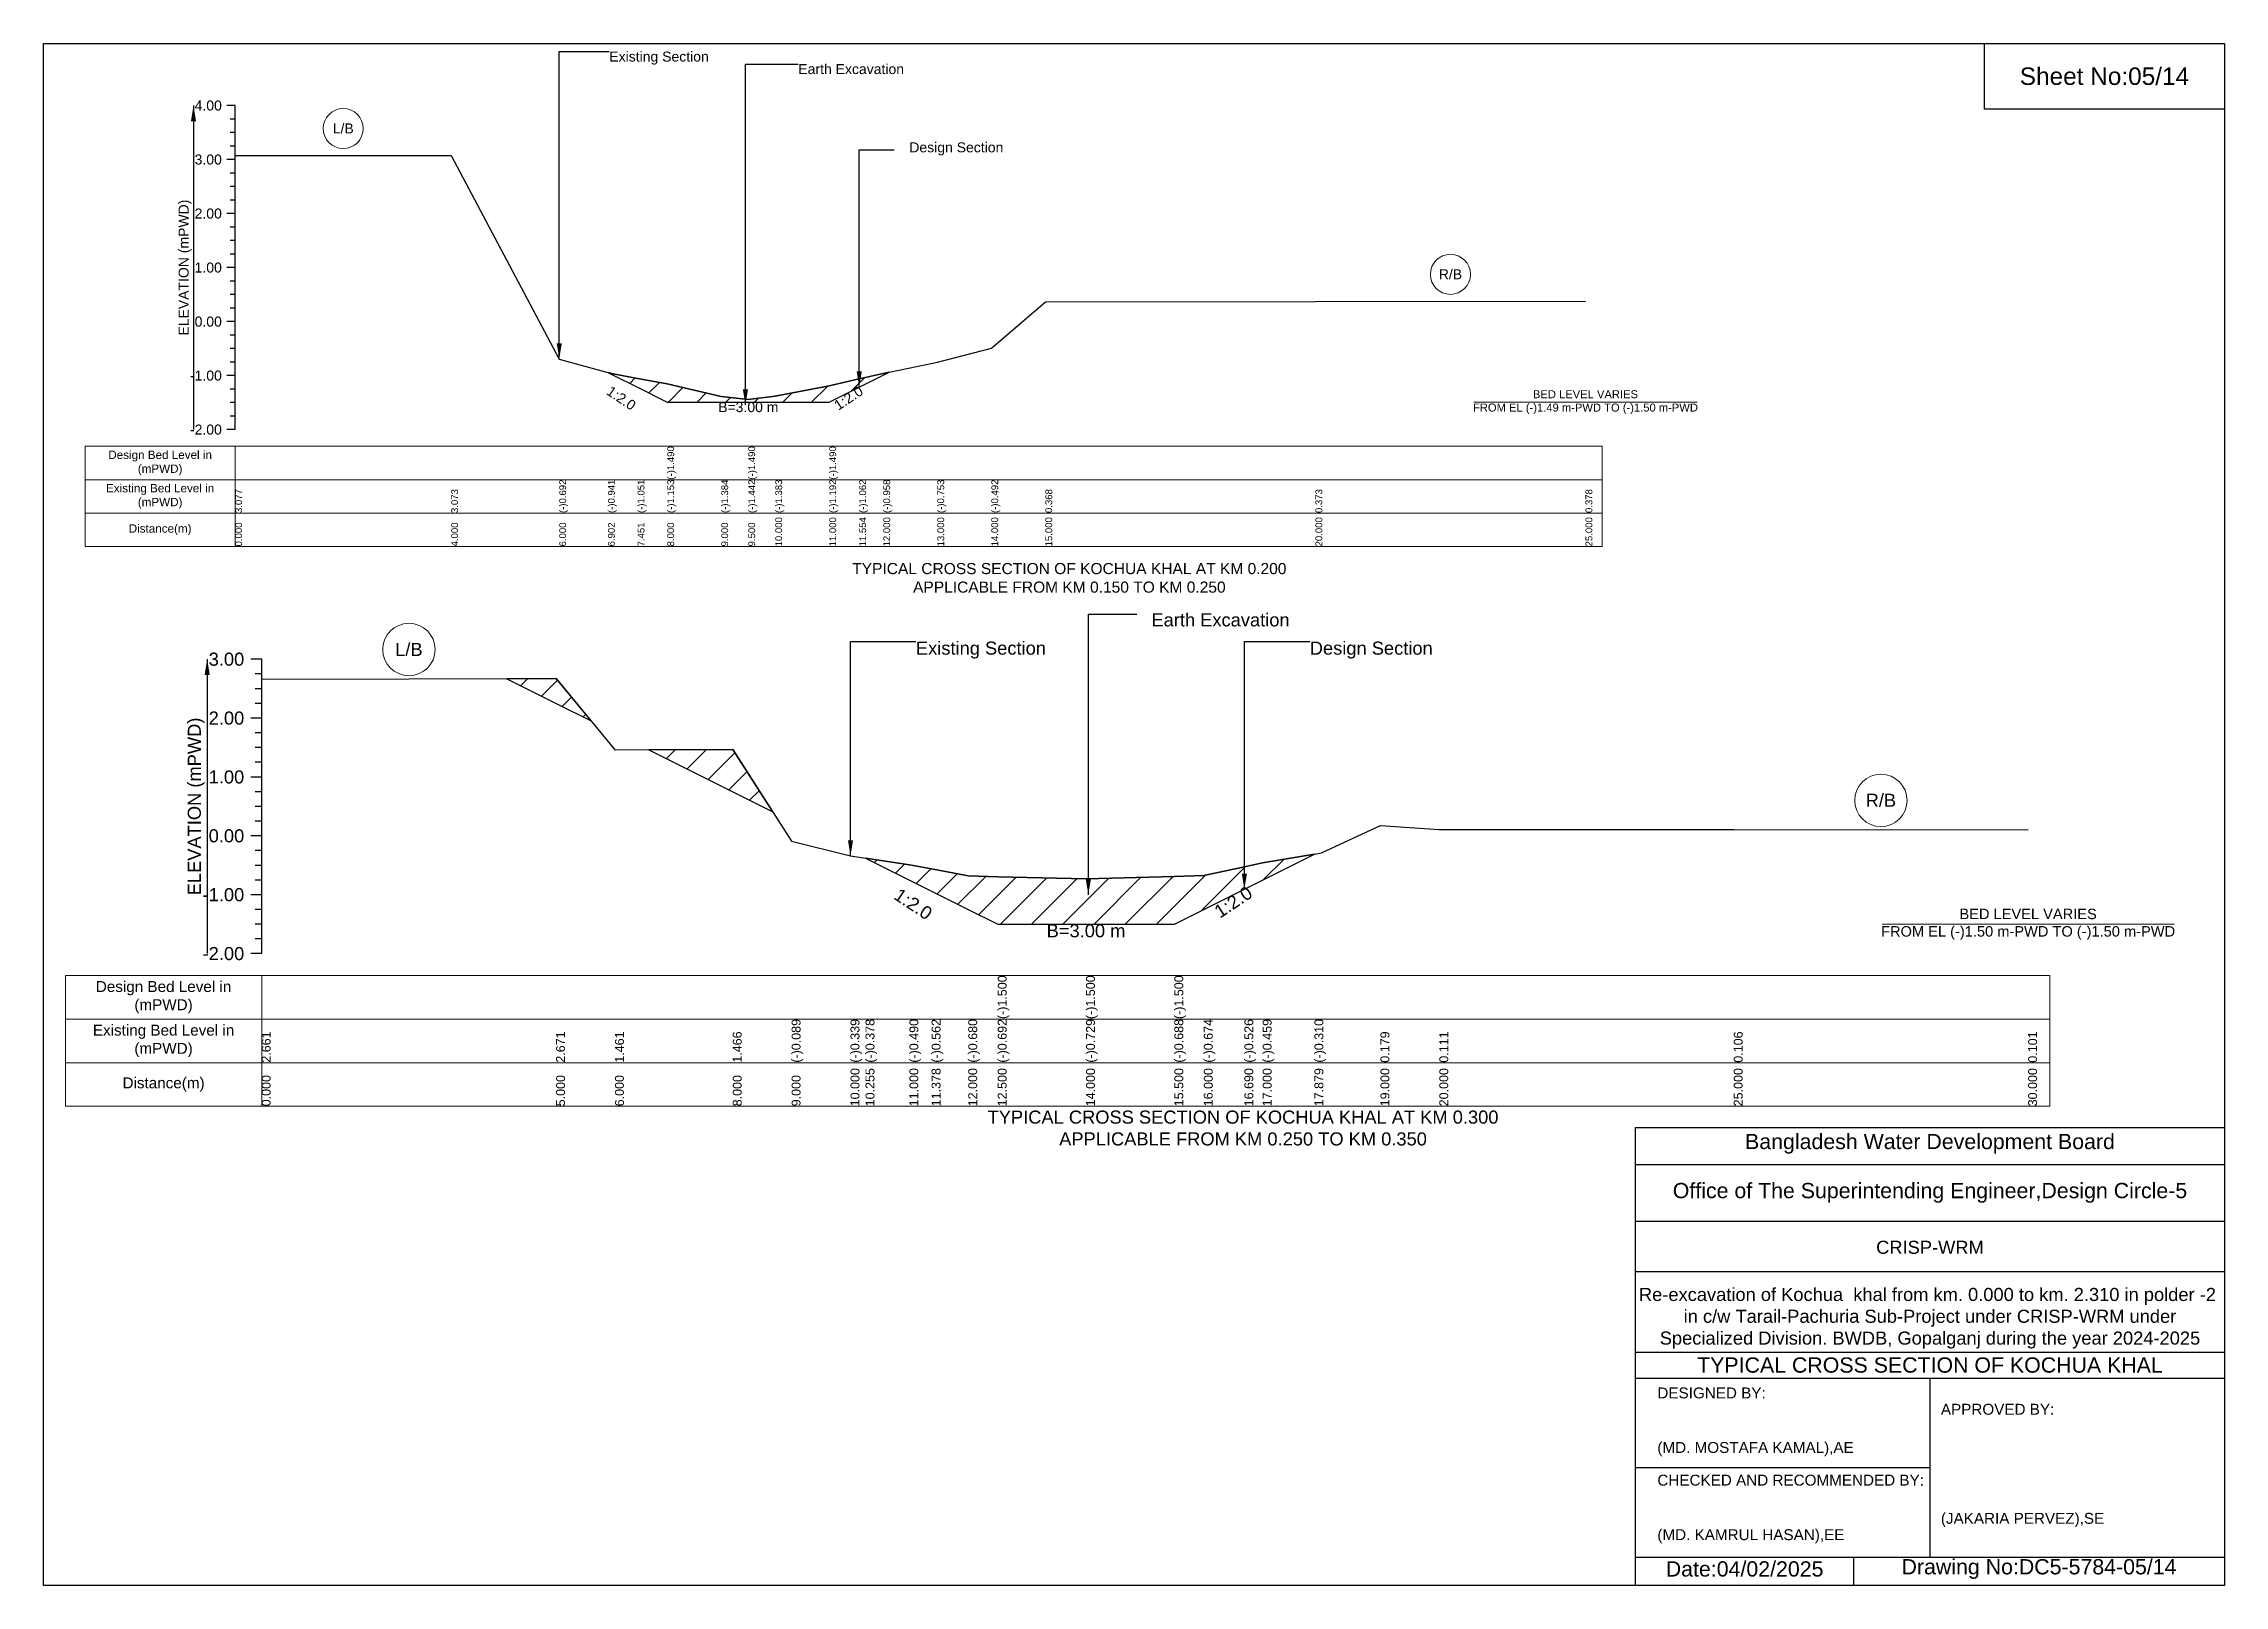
# Model space of a CAD drawing. Header units: inches. Extents: x 91000 to 258000, y -5743 to 6664.
# Drawn here: x 140000 to 148000, y -5656 to 0 of the extents above; entities that cross this region are included whole.
import ezdxf

# ---------------------------------------------------------------- set-up
doc = ezdxf.new("R2010")
doc.units = ezdxf.units.IN
doc.header["$LTSCALE"] = 7
doc.header["$MEASUREMENT"] = 0
for name, color, linetype, lineweight in [('Cross section Data Border', 7, 'Continuous', 9), ('Cross Section Labels', 7, 'Continuous', 9), ('Existing_Bed_Level for Xsection', 7, 'Continuous', 25)]:
    doc.layers.add(name, color=color, linetype=linetype, lineweight=lineweight)
doc.styles.get("Standard").update_dxf_attribs({"font": 'arial.ttf'})
doc.dimstyles.get("Standard").update_dxf_attribs({"dimtxt": 0.18, "dimasz": 0.18, "dimexe": 0.18, "dimexo": 0.0625, "dimgap": 0.09, "dimtad": 0, "dimtih": 1, "dimtoh": 1, "dimdec": 4, "dimzin": 0, "dimdsep": 46, "dimtxsty": 'Standard', "dimcen": 0.09, "dimadec": 0, "dimazin": 0, "dimtfac": 1, "dimtdec": 4, "dimtofl": 0, "dimtmove": 0, "dimatfit": 3, "dimfxl": 1, "dimtolj": 1, "dimtzin": 0, "dimarcsym": 0})

msp = doc.modelspace()

# ---------------------------------------------------------------- texts
at = {"attachment_point": 5}
for s, insert, char_height in [('Sheet No:05/14', (147560, -120), 64), ('Bangladesh Water Development Board', (146920, -4036), 56), ('Office of The Superintending Engineer,Design Circle-5', (146920, -4216), 56)]:
    msp.add_mtext(s, dxfattribs=dict(at, insert=insert, char_height=char_height))
for s, insert, char_height, width, attachment_point in [('CRISP-WRM', (146920, -4416), 48, 2240, 5), ('Re-excavation of Kochua  khal from km. 0.000 to km. 2.310 in polder -2  in c/w Tarail-Pachuria Sub-Project under CRISP-WRM under Specialized Division. BWDB, Gopalganj during the year 2024-2025', (146920, -4676), 48, 2160, 5), ('TYPICAL CROSS SECTION OF KOCHUA KHAL', (146920, -4848), 56, 2240, 5), ('DESIGNED BY:^J^J^J(MD. MOSTAFA KAMAL),AE', (145920, -5056), 40, 1120, 4), ('APPROVED BY:^J^J^J^J^J^J(JAKARIA PERVEZ),SE', (146960, -5216), 40, 1120, 4), ('CHECKED AND RECOMMENDED BY:^J^J^J(MD. KAMRUL HASAN),EE', (145920, -5376), 40, 1120, 4), ('Date:04/02/2025', (146240, -5596), 56, 1120, 5), ('Drawing No:DC5-5784-05/14', (147320, -5596), 56, 1760, 5)]:
    msp.add_mtext(s, dxfattribs=dict(insert=insert, char_height=char_height, width=width, attachment_point=attachment_point))
at = {"layer": 'Cross section Data Border', "attachment_point": 5}
for s, insert, char_height, width in [('Design Bed Level in (mPWD)', (140427.4, -1538.5), 30.6, 489.6), ('Existing Bed Level in (mPWD)', (140427.4, -1660.9), 30.6, 489.6), ('Distance(m)', (140427.4, -1783.3), 30.6, 489.6), ('Design Bed Level in (mPWD)', (140440, -3498.5), 40, 640), ('Existing Bed Level in (mPWD)', (140440, -3658.5), 40, 640), ('Distance(m)', (140440, -3818.5), 40, 640)]:
    msp.add_mtext(s, dxfattribs=dict(at, insert=insert, char_height=char_height, width=width))
at = {"layer": 'Cross Section Labels'}
for s, insert, char_height, attachment_point in [('Existing Section', (142075.2, -29.2), 36.72, 1), ('Earth Excavation', (142768.7, -75), 36.72, 1), ('L/B', (141099.1, -311.5), 36.72, 5), ('Design Section', (143175.7, -362.2), 36.72, 1), ('R/B', (145160.8, -846.4), 36.72, 5), ('BED LEVEL VARIES ^JFROM EL (-)1.49 m-PWD TO (-)1.50 m-PWD', (145656.2, -1315.1), 29.376, 5), ('B=3.00 m', (142585.1, -1315.1), 36.72, 2), ('TYPICAL CROSS SECTION OF KOCHUA KHAL AT KM 0.200^JAPPLICABLE FROM KM 0.150 TO KM 0.250', (143762.8, -1960.1), 40.8, 5), ('Earth Excavation', (144064, -2090), 48, 1), ('L/B', (141340, -2222.7), 48, 5), ('Existing Section', (143200, -2193.7), 48, 1), ('Design Section', (144644.9, -2193.7), 48, 1), ('R/B', (146740, -2776.2), 48, 5), ('BED LEVEL VARIES ^JFROM EL (-)1.50 m-PWD TO (-)1.50 m-PWD', (147280, -3230.5), 38.4, 5), ('B=3.00 m', (143824, -3230.5), 48, 2), ('TYPICAL CROSS SECTION OF KOCHUA KHAL AT KM 0.300^JAPPLICABLE FROM KM 0.250 TO KM 0.350', (144400, -3978.5), 48, 5)]:
    msp.add_mtext(s, dxfattribs=dict(at, insert=insert, char_height=char_height, attachment_point=attachment_point))
at = {"layer": 'Cross Section Labels', "attachment_point": 2}
for insert, char_height, rotation in [((142129.5, -1285.4), 36.72, 326.30993), ((142942.6, -1284.9), 36.72, 33.69007), ((143203.5, -3136.3), 48, 326.30993), ((144350.9, -3129.1), 48, 33.69007)]:
    msp.add_mtext('1:2.0', dxfattribs=dict(at, insert=insert, char_height=char_height, rotation=rotation))
at = {"layer": 'Existing_Bed_Level for Xsection', "attachment_point": 6}
for s, insert, char_height in [('4.00', (140653.8, -227.3), 36.72), ('3.00', (140653.8, -425.4), 36.72), ('2.00', (140653.8, -623.6), 36.72), ('1.00', (140653.8, -821.7), 36.72), ('0.00', (140653.8, -1019.9), 36.72), ('-1.00', (140653.8, -1218), 36.72), ('-2.00', (140653.8, -1416.1), 36.72), ('3.00', (140736, -2258.5), 48), ('2.00', (140736, -2474.5), 48), ('1.00', (140736, -2690.5), 48), ('0.00', (140736, -2906.5), 48), ('-1.00', (140736, -3122.5), 48), ('-2.00', (140736, -3338.5), 48)]:
    msp.add_mtext(s, dxfattribs=dict(at, insert=insert, char_height=char_height))
at = {"layer": 'Existing_Bed_Level for Xsection', "rotation": 90}
for s, insert, char_height, attachment_point in [('ELEVATION (mPWD)', (140519.2, -821.7), 36.72, 5), ('(-)1.490', (142287.9, -1599.7), 25.09, 1), ('(-)1.490', (142585.1, -1599.7), 25.09, 1), ('(-)1.490', (142882.3, -1599.7), 25.09, 1), ('3.077', (140702.8, -1722.1), 25.09, 1), ('3.073', (141495.3, -1722.1), 25.09, 1), ('(-)0.692', (141891.6, -1722.1), 25.09, 1), ('(-)0.941', (142070.3, -1722.1), 25.09, 1), ('(-)1.051', (142179.1, -1722.1), 25.09, 1), ('(-)1.153', (142287.9, -1722.1), 25.09, 1), ('(-)1.384', (142486, -1722.1), 25.09, 1), ('(-)1.442', (142585.1, -1722.1), 25.09, 1), ('(-)1.383', (142684.1, -1722.1), 25.09, 1), ('(-)1.192', (142882.3, -1722.1), 25.09, 1), ('(-)1.062', (142992.1, -1722.1), 25.09, 1), ('(-)0.958', (143080.4, -1722.1), 25.09, 1), ('(-)0.753', (143278.6, -1722.1), 25.09, 1), ('(-)0.492', (143476.7, -1722.1), 25.09, 1), ('0.368', (143674.8, -1722.1), 25.09, 1), ('0.373', (144665.5, -1722.1), 25.09, 1), ('0.378', (145656.2, -1722.1), 25.09, 1), ('0.000', (140702.8, -1844.5), 25.09, 1), ('4.000', (141495.3, -1844.5), 25.09, 1), ('6.000', (141891.6, -1844.5), 25.09, 1), ('6.902', (142070.3, -1844.5), 25.09, 1), ('7.451', (142179.1, -1844.5), 25.09, 1), ('8.000', (142287.9, -1844.5), 25.09, 1), ('9.000', (142486, -1844.5), 25.09, 1), ('9.500', (142585.1, -1844.5), 25.09, 1), ('10.000', (142684.1, -1844.5), 25.09, 1), ('11.000', (142882.3, -1844.5), 25.09, 1), ('11.554', (142992.1, -1844.5), 25.09, 1), ('12.000', (143080.4, -1844.5), 25.09, 1), ('13.000', (143278.6, -1844.5), 25.09, 1), ('14.000', (143476.7, -1844.5), 25.09, 1), ('15.000', (143674.8, -1844.5), 25.09, 1), ('20.000', (144665.5, -1844.5), 25.09, 1), ('25.000', (145656.2, -1844.5), 25.09, 1), ('ELEVATION (mPWD)', (140560, -2798.5), 48, 5), ('(-)1.500', (143500, -3578.5), 32.8, 1), ('(-)1.500', (143824, -3578.5), 32.8, 1), ('(-)1.500', (144148, -3578.5), 32.8, 1), ('(-)0.089', (142744, -3738.5), 32.8, 1), ('(-)0.339', (142960, -3738.5), 32.8, 1), ('(-)0.378', (143015.1, -3738.5), 32.8, 1), ('(-)0.490', (143176, -3738.5), 32.8, 1), ('(-)0.562', (143257.5, -3738.5), 32.8, 1), ('(-)0.680', (143392, -3738.5), 32.8, 1), ('(-)0.692', (143500, -3738.5), 32.8, 1), ('(-)0.729', (143824, -3738.5), 32.8, 1), ('(-)0.688', (144148, -3738.5), 32.8, 1), ('(-)0.674', (144256, -3738.5), 32.8, 1), ('(-)0.526', (144404.9, -3738.5), 32.8, 1), ('(-)0.459', (144472, -3738.5), 32.8, 1), ('(-)0.310', (144661.9, -3738.5), 32.8, 1), ('2.661', (140800, -3738.5), 32.8, 1), ('2.671', (141880, -3738.5), 32.8, 1), ('1.461', (142096, -3738.5), 32.8, 1), ('1.466', (142528, -3738.5), 32.8, 1), ('0.179', (144904, -3738.5), 32.8, 1), ('0.111', (145120, -3738.5), 32.8, 1), ('0.106', (146200, -3738.5), 32.8, 1), ('0.101', (147280, -3738.5), 32.8, 1), ('0.000', (140800, -3898.5), 32.8, 1), ('5.000', (141880, -3898.5), 32.8, 1), ('6.000', (142096, -3898.5), 32.8, 1), ('8.000', (142528, -3898.5), 32.8, 1), ('9.000', (142744, -3898.5), 32.8, 1), ('10.000', (142960, -3898.5), 32.8, 1), ('10.255', (143015.1, -3898.5), 32.8, 1), ('11.000', (143176, -3898.5), 32.8, 1), ('11.378', (143257.5, -3898.5), 32.8, 1), ('12.000', (143392, -3898.5), 32.8, 1), ('12.500', (143500, -3898.5), 32.8, 1), ('14.000', (143824, -3898.5), 32.8, 1), ('15.500', (144148, -3898.5), 32.8, 1), ('16.000', (144256, -3898.5), 32.8, 1), ('16.690', (144404.9, -3898.5), 32.8, 1), ('17.000', (144472, -3898.5), 32.8, 1), ('17.879', (144661.9, -3898.5), 32.8, 1), ('19.000', (144904, -3898.5), 32.8, 1), ('20.000', (145120, -3898.5), 32.8, 1), ('25.000', (146200, -3898.5), 32.8, 1), ('30.000', (147280, -3898.5), 32.8, 1)]:
    msp.add_mtext(s, dxfattribs=dict(at, insert=insert, char_height=char_height, attachment_point=attachment_point))

# ---------------------------------------------------------------- hatches: boundary and pattern name
at = {"layer": 'Existing_Bed_Level for Xsection'}
h = msp.add_hatch(dxfattribs=at)
h.set_pattern_fill('ANSI31', color=256, scale=594.405, style=0)
h.set_pattern_definition([(45, (32990.8, -390.62), (-52.538476, 52.538476), [])])
h.paths.add_polyline_path([(142070.3, -1206.3), (142089.7, -1216), (142179.1, -1260.7), (142287.9, -1315.1), (142486, -1315.1), (142585.1, -1315.1), (142684.1, -1315.1), (142882.3, -1315.1), (142992.1, -1260.2), (143080.4, -1216), (143101.9, -1205.3), (143080.4, -1209.7), (142992.1, -1230.3), (142882.3, -1256), (142684.1, -1293.9), (142585.1, -1305.6), (142486, -1294.1), (142287.9, -1248.3), (142179.1, -1228.2), (142089.7, -1211.6)])
h = msp.add_hatch(dxfattribs=at)
h.set_pattern_fill('ANSI31', color=256, scale=648, style=0)
h.paths.add_polyline_path([(141698.9, -2330), (141880, -2420.5), (142008.1, -2484.6), (141880, -2329.6)])
h = msp.add_hatch(dxfattribs=at)
h.set_pattern_fill('ANSI31', color=256, scale=648, style=0)
h.paths.add_polyline_path([(142220.2, -2590.6), (142528, -2744.5), (142674.6, -2817.8), (142528, -2589.9)])
h = msp.add_hatch(dxfattribs=at)
h.set_pattern_fill('ANSI31', color=256, scale=648, style=0)
h.paths.add_polyline_path([(143015.1, -2988.1), (143176, -3068.5), (143257.5, -3109.3), (143392, -3176.5), (143500, -3230.5), (143824, -3230.5), (144148, -3230.5), (144256, -3176.5), (144404.9, -3102.1), (144472, -3068.5), (144661.9, -2973.6), (144472, -3005.7), (144404.9, -3020.1), (144256, -3052.1), (144148, -3055.1), (143824, -3064), (143500, -3056.1), (143392, -3053.4), (143257.5, -3027.9), (143176, -3012.4)])

# ---------------------------------------------------------------- linework, layer by layer
for points in [[(140000, 0), (148000, 0), (148000, -5656), (140000, -5656)], [(147120, 0), (148000, 0), (148000, -240), (147120, -240)]]:
    msp.add_lwpolyline(points, close=True)
for points in [[(145840, -5656), (145840, -3976), (148000, -3976)], [(145840, -4112), (148000, -4112)], [(145840, -4320), (148000, -4320)], [(145840, -4504), (148000, -4504)], [(145840, -4800), (148000, -4800)], [(145840, -4896), (148000, -4896)], [(146920, -4896), (146920, -5552)], [(145840, -5224), (146920, -5224)], [(145840, -5552), (148000, -5552)], [(146640, -5552), (146640, -5656)]]:
    msp.add_lwpolyline(points)
at = {"layer": 'Cross section Data Border'}
for points in [[(140152, -1477.3), (145717.4, -1477.3), (145717.4, -1844.5), (140152, -1844.5)], [(140080, -3418.5), (147360, -3418.5), (147360, -3898.5), (140080, -3898.5)]]:
    msp.add_lwpolyline(points, close=True, dxfattribs=at)
for points in [[(140702.8, -1477.3), (140702.8, -1844.5)], [(140152, -1599.7), (145717.4, -1599.7)], [(140152, -1722.1), (145717.4, -1722.1)], [(140800, -3418.5), (140800, -3898.5)], [(140080, -3578.5), (147360, -3578.5)], [(140080, -3738.5), (147360, -3738.5)]]:
    msp.add_lwpolyline(points, dxfattribs=at)
at = {"layer": 'Cross Section Labels'}
for points in [[(145246.3, -1315.1), (146066.1, -1315.1)], [(146744.2, -3230.5), (147815.8, -3230.5)]]:
    msp.add_lwpolyline(points, dxfattribs=at)
for centre, radius in [((141099.1, -311.5), 73.4), ((145160.8, -846.4), 73.4), ((141340, -2222.7), 96), ((146740, -2776.2), 96)]:
    msp.add_circle(centre, radius, dxfattribs=at)
at = {"layer": 'Existing_Bed_Level for Xsection'}
for points in [[(140702.8, -227.3), (140672.2, -227.3)], [(140702.8, -1416.1), (140702.8, -1218), (140702.8, -1019.9), (140702.8, -821.7), (140702.8, -623.6), (140702.8, -425.4), (140702.8, -227.3)], [(140702.8, -276.8), (140684.4, -276.8)], [(140702.8, -326.4), (140684.4, -326.4)], [(140702.8, -375.9), (140684.4, -375.9)], [(140702.8, -425.4), (140672.2, -425.4)], [(140702.8, -475), (140684.4, -475)], [(140702.8, -410.2), (141495.3, -411), (141891.6, -1157), (142070.3, -1206.3), (142089.7, -1211.6), (142179.1, -1228.2), (142287.9, -1248.3), (142287.9, -1248.3), (142486, -1294.1), (142585.1, -1305.6), (142585.1, -1305.6), (142684.1, -1293.9), (142882.3, -1256), (142882.3, -1256), (142992.1, -1230.3), (143080.4, -1209.7), (143101.9, -1205.3), (143278.6, -1169), (143476.7, -1117.3), (143674.8, -946.9), (144665.5, -945.9), (145656.2, -945)], [(140702.8, -524.5), (140684.4, -524.5)], [(140702.8, -623.6), (140672.2, -623.6)], [(140702.8, -574), (140684.4, -574)], [(140702.8, -673.1), (140684.4, -673.1)], [(140702.8, -722.6), (140684.4, -722.6)], [(140702.8, -772.2), (140684.4, -772.2)], [(140702.8, -821.7), (140672.2, -821.7)], [(140702.8, -871.3), (140684.4, -871.3)], [(140702.8, -920.8), (140684.4, -920.8)], [(140702.8, -1019.9), (140672.2, -1019.9)], [(140702.8, -970.3), (140684.4, -970.3)], [(140702.8, -1069.4), (140684.4, -1069.4)], [(140702.8, -1118.9), (140684.4, -1118.9)], [(140702.8, -1168.5), (140684.4, -1168.5)], [(140702.8, -1218), (140672.2, -1218)], [(140702.8, -1267.5), (140684.4, -1267.5)], [(140702.8, -1317.1), (140684.4, -1317.1)], [(140702.8, -1416.1), (140672.2, -1416.1)], [(140702.8, -1366.6), (140684.4, -1366.6)], [(140800, -2258.5), (140760, -2258.5)], [(140800, -2312.5), (140776, -2312.5)], [(140800, -3338.5), (140800, -3122.5), (140800, -2906.5), (140800, -2690.5), (140800, -2474.5), (140800, -2258.5)], [(140800, -2366.5), (140776, -2366.5)], [(140800, -2331.8), (141880, -2329.6), (142096, -2591), (142528, -2589.9), (142744, -2925.8), (142960, -2979.8), (143015.1, -2988.1), (143176, -3012.4), (143257.5, -3027.9), (143392, -3053.4), (143500, -3056.1), (143500, -3056.1), (143824, -3064), (143824, -3064), (144148, -3055.1), (144148, -3055.1), (144256, -3052.1), (144404.9, -3020.1), (144472, -3005.7), (144661.9, -2973.6), (144688, -2969.2), (144904, -2867.9), (145120, -2882.6), (146200, -2883.6), (147280, -2884.7)], [(140800, -2474.5), (140760, -2474.5)], [(140800, -2420.5), (140776, -2420.5)], [(140800, -2528.5), (140776, -2528.5)], [(140800, -2582.5), (140776, -2582.5)], [(140800, -2636.5), (140776, -2636.5)], [(140800, -2690.5), (140760, -2690.5)], [(140800, -2744.5), (140776, -2744.5)], [(140800, -2798.5), (140776, -2798.5)], [(140800, -2852.5), (140776, -2852.5)], [(140800, -2906.5), (140760, -2906.5)], [(140800, -2960.5), (140776, -2960.5)], [(140800, -3014.5), (140776, -3014.5)], [(140800, -3068.5), (140776, -3068.5)], [(140800, -3122.5), (140760, -3122.5)], [(140800, -3176.5), (140776, -3176.5)], [(140800, -3230.5), (140776, -3230.5)], [(140800, -3338.5), (140760, -3338.5)], [(140800, -3284.5), (140776, -3284.5)]]:
    msp.add_lwpolyline(points, dxfattribs=at)
for points in [[(142070.3, -1206.3), (142070.3, -1206.3), (142089.7, -1216), (142179.1, -1260.7), (142287.9, -1315.1), (142287.9, -1315.1), (142486, -1315.1), (142585.1, -1315.1), (142585.1, -1315.1), (142684.1, -1315.1), (142882.3, -1315.1), (142882.3, -1315.1), (142992.1, -1260.2), (143080.4, -1216), (143101.9, -1205.3), (143101.9, -1205.3), (143101.9, -1205.3), (143080.4, -1209.7), (142992.1, -1230.3), (142882.3, -1256), (142882.3, -1256), (142684.1, -1293.9), (142585.1, -1305.6), (142585.1, -1305.6), (142486, -1294.1), (142287.9, -1248.3), (142287.9, -1248.3), (142179.1, -1228.2), (142089.7, -1211.6), (142070.3, -1206.3)], [(141698.9, -2330), (141880, -2420.5), (142008.1, -2484.6), (141880, -2329.6)], [(142220.2, -2590.6), (142528, -2744.5), (142674.6, -2817.8), (142528, -2589.9)], [(143015.1, -2988.1), (143176, -3068.5), (143257.5, -3109.3), (143392, -3176.5), (143500, -3230.5), (143500, -3230.5), (143824, -3230.5), (143824, -3230.5), (144148, -3230.5), (144148, -3230.5), (144256, -3176.5), (144404.9, -3102.1), (144472, -3068.5), (144661.9, -2973.6), (144661.9, -2973.6), (144661.9, -2973.6), (144472, -3005.7), (144404.9, -3020.1), (144256, -3052.1), (144148, -3055.1), (144148, -3055.1), (143824, -3064), (143824, -3064), (143500, -3056.1), (143500, -3056.1), (143392, -3053.4), (143257.5, -3027.9), (143176, -3012.4)]]:
    msp.add_lwpolyline(points, close=True, dxfattribs=at)

msp.set_redraw_order([(e.dxf.handle, doc.entitydb.next_handle()) for e in msp.query("TEXT MTEXT ATTDEF DIMENSION ARC_DIMENSION")])  # texts and dimensions are drawn at this point

# ---------------------------------------------------------------- leaders
at = {"layer": 'Cross Section Labels', "annotation_type": 0, "has_hookline": 1, "hookline_direction": 0}
for points, text_width in [([(141891.6, -1157), (141891.6, -29.2), (142075.1, -29.2)], 357.4), ([(142574.5, -1325.4), (142574.5, -75), (142768.6, -75)], 380.2), ([(142992.1, -1260.2), (142992.1, -390.1), (143120.7, -390.1)], 337.5), ([(143832.5, -3122.6), (143832.5, -2092.7), (144009.8, -2092.7)], 497), ([(142960, -2979.8), (142960, -2193.7), (143199.9, -2193.7)], 467.2), ([(144404.9, -3102.1), (144404.9, -2193.7), (144644.9, -2193.7)], 441.2)]:
    msp.add_leader(points, dimstyle='Standard', override={"dimasz": 57.6}, dxfattribs=dict(at, text_width=text_width))
at = {"layer": 'Existing_Bed_Level for Xsection'}
for points in [[(140549.8, -227.3), (140549.8, -1416.1)], [(140600, -2258.5), (140600, -3338.5)]]:
    msp.add_leader(points, dimstyle='Standard', override={"dimasz": 57.6}, dxfattribs=at)

doc.saveas('drawing.dxf')
